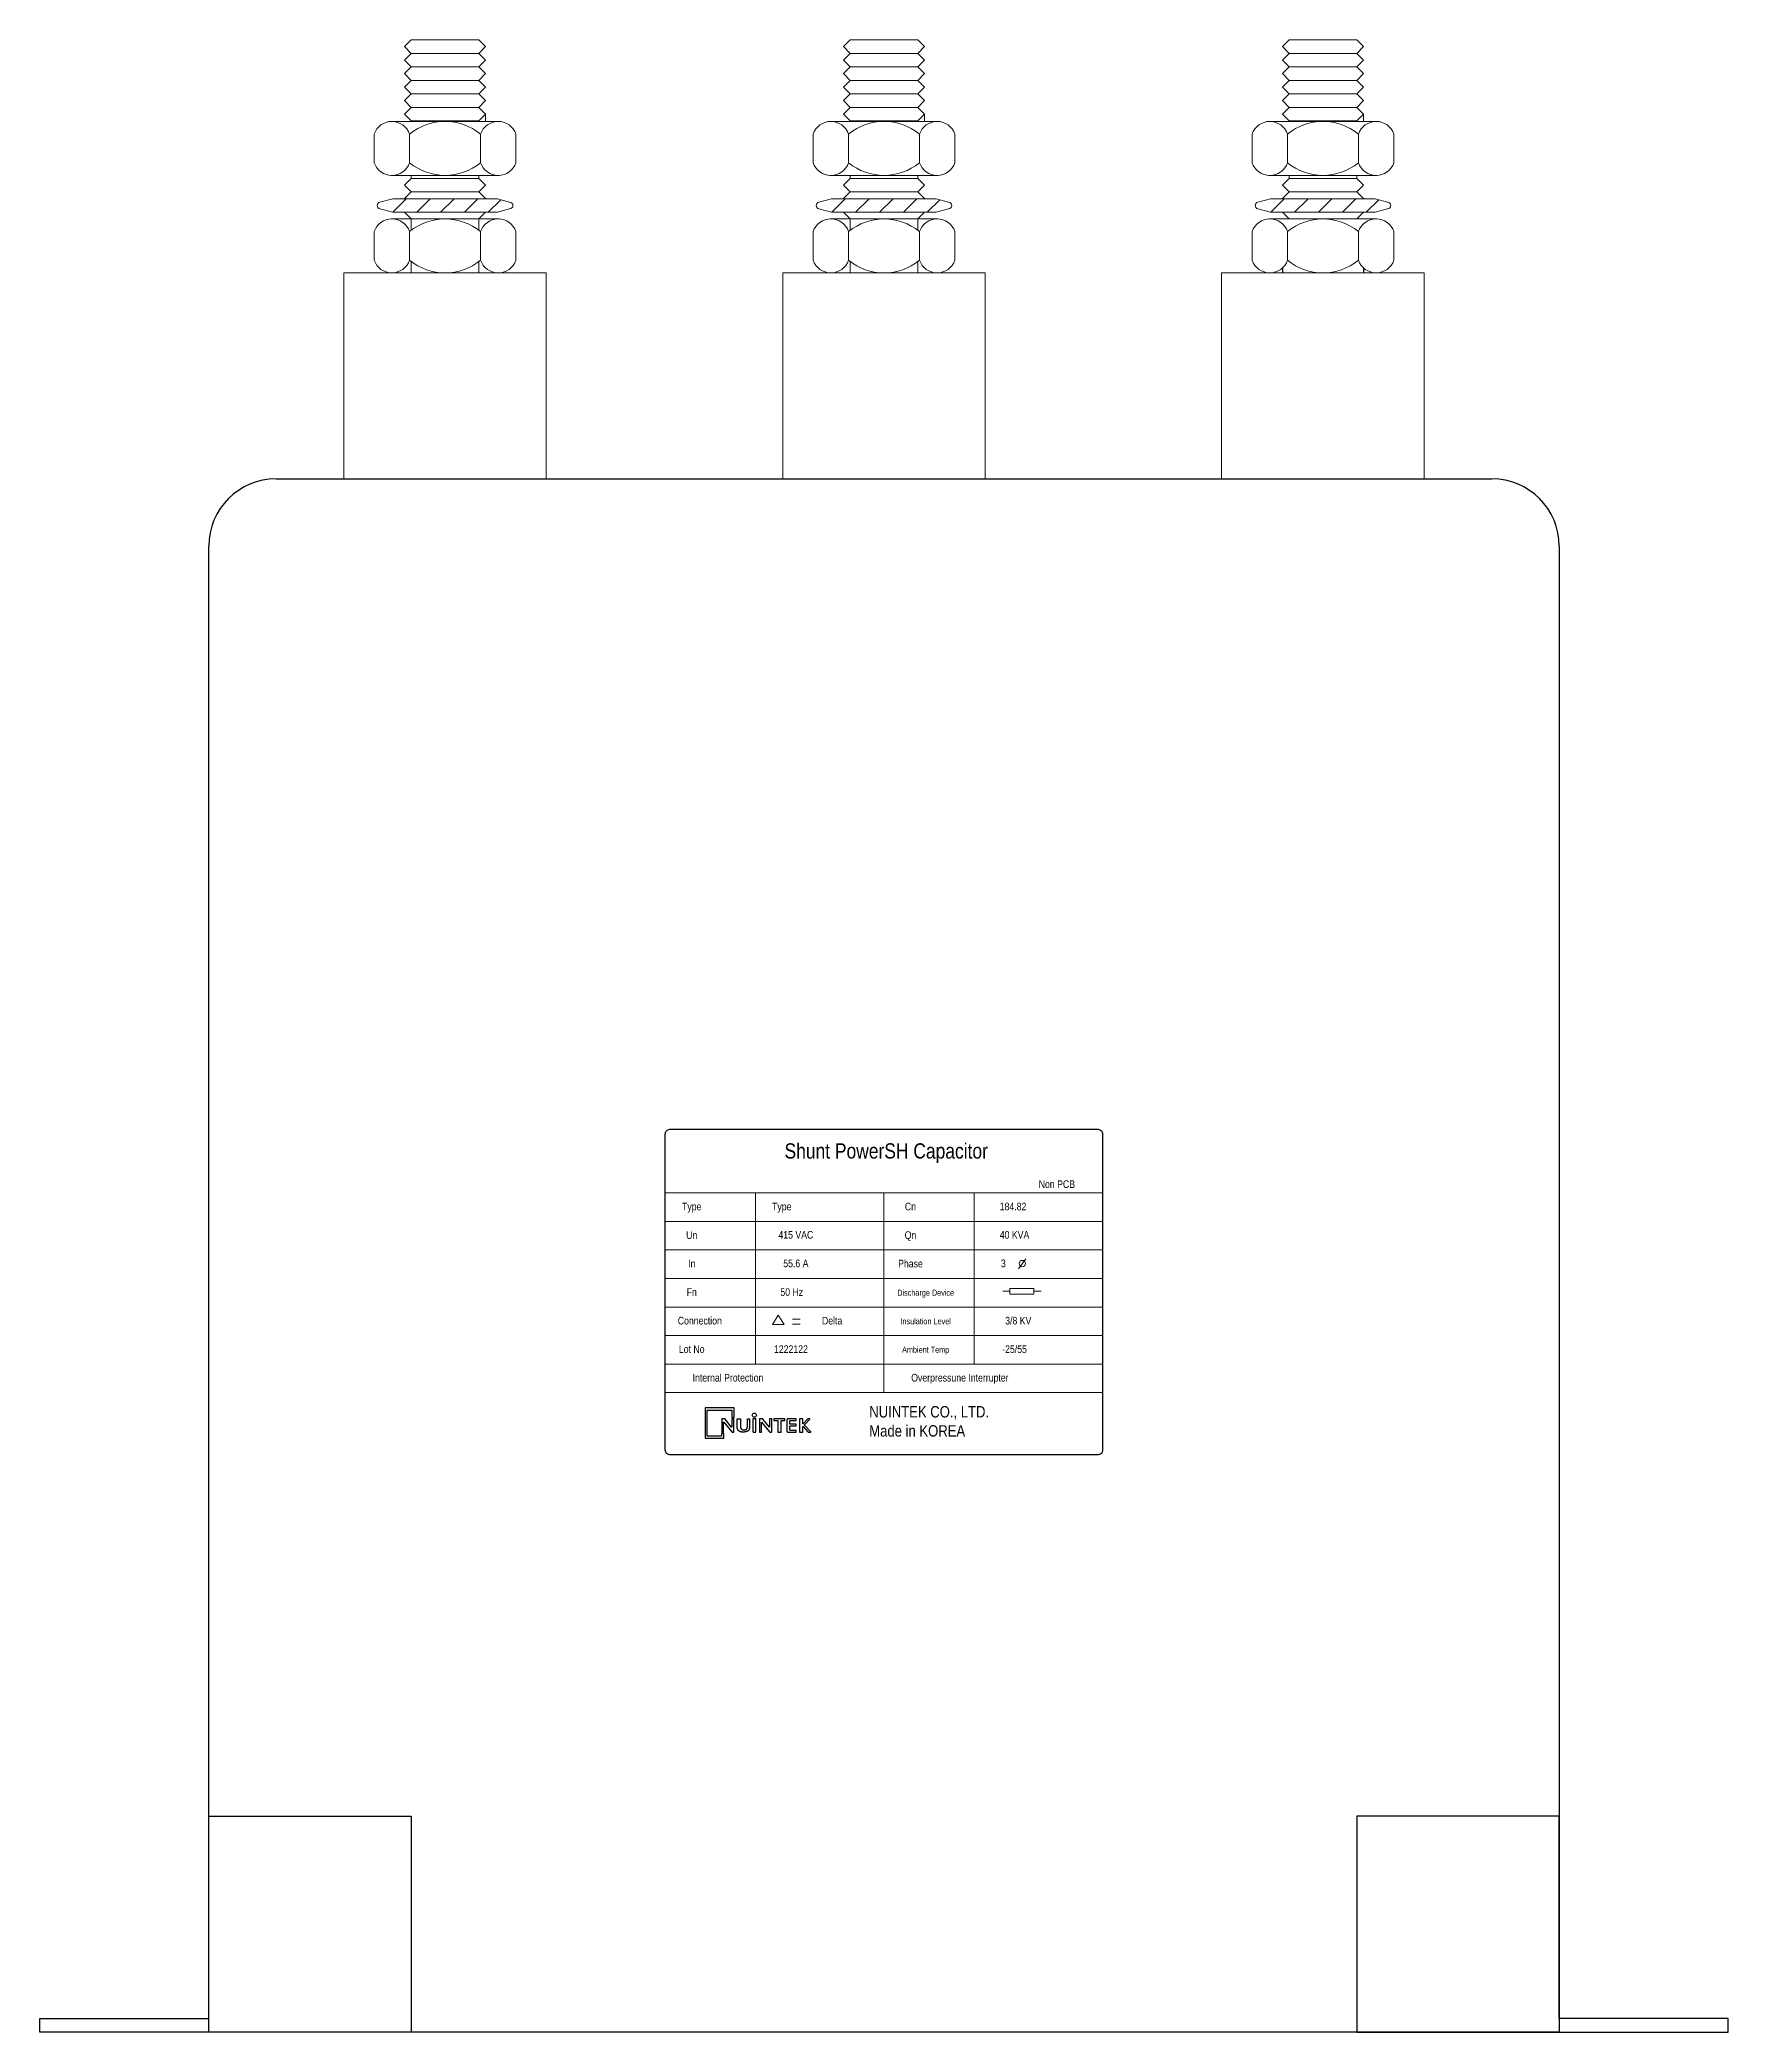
# Model space of a CAD drawing. Header units: millimetres. Extents: x 14 to 2028, y 54 to 460.
# Drawn here: x 1470.8 to 1720.8, y 54 to 349 of the extents above; entities that cross this region are included whole.
import ezdxf
from ezdxf.enums import TextEntityAlignment as Align

# ---------------------------------------------------------------- set-up
doc = ezdxf.new("R2010")
doc.units = ezdxf.units.MM
doc.layers.add('00', color=7, linetype='Continuous', lineweight=0)
doc.styles.add('Helvetica-Narrow', font='txt')

# ---------------------------------------------------------------- blocks, each defined once
blk = doc.blocks.new('Nuintek')
at = {"color": 150}
blk.add_lwpolyline([(1.82, 2.33), (1.82, 3.83), (-2.8, 3.83), (-2.8, 3.83), (-2.8, -0.99), (0.18, -0.99), (0.18, -0.23), (-0.18, -0.23), (-0.18, -0.63), (-2.44, -0.63), (-2.44, 3.47), (1.45, 3.47), (1.45, 2.33)], close=True, dxfattribs=at)
for points in [[(-0.11, 0), (0.11, 0, 0.414214), (0.15, 0.04), (0.15, 1.58, -0.70472), (0.17, 1.59), (1.45, 0.03, 0.224867), (1.51, 0), (1.75, 0, 0.414214), (1.79, 0.04), (1.79, 2.07, 0.414214), (1.75, 2.11), (1.49, 2.11, 0.414214), (1.45, 2.07), (1.45, 0.81, -0.706602), (1.43, 0.8), (0.4, 2.08, 0.226187), (0.34, 2.11), (-0.11, 2.11, 0.414214), (-0.15, 2.07), (-0.15, 0.04, 0.414214)], [(4.82, 2.07), (4.82, 0.04, 0.414214), (4.86, 0), (5.23, 0, 0.414214), (5.27, 0.04), (5.27, 2.07, 0.414214), (5.23, 2.11), (4.86, 2.11, 0.414214)], [(5.89, 0), (6.12, 0, 0.414214), (6.16, 0.04), (6.16, 1.58, -0.70472), (6.18, 1.59), (7.45, 0.03, 0.224867), (7.52, 0), (7.76, 0, 0.414214), (7.8, 0.04), (7.8, 2.07, 0.414214), (7.76, 2.11), (7.5, 2.11, 0.414214), (7.46, 2.07), (7.46, 0.81, -0.706602), (7.44, 0.8), (6.4, 2.08, 0.226187), (6.34, 2.11), (5.89, 2.11, 0.414214), (5.85, 2.07), (5.85, 0.04, 0.414214)], [(9.86, 2.11), (8.15, 2.11, 0.414214), (8.11, 2.07), (8.11, 1.89, 0.414214), (8.15, 1.85), (8.74, 1.85, -0.414214), (8.78, 1.81), (8.78, 0.04, 0.414214), (8.82, 0), (9.26, 0, 0.414214), (9.3, 0.04), (9.3, 1.81, -0.414214), (9.34, 1.85), (9.86, 1.85, 0.414214), (9.9, 1.89), (9.9, 2.07, 0.414214)], [(11.68, 2.11), (10.37, 2.11, 0.414214), (10.22, 1.96), (10.22, 0.15, 0.414214), (10.37, 0), (11.68, 0), (11.68, 0.26), (10.74, 0.26, -0.414214), (10.7, 0.3), (10.7, 0.94, -0.414214), (10.74, 0.98), (11.66, 0.98), (11.66, 1.24), (10.74, 1.24, -0.414214), (10.7, 1.28), (10.7, 1.81, -0.414214), (10.74, 1.85), (11.68, 1.85)], [(13.02, 1.14), (13.86, 2.07, 0.650559), (13.85, 2.11), (13.58, 2.11, 0.208632), (13.47, 2.06), (12.77, 1.31, -0.681762), (12.75, 1.31), (12.75, 2.07, 0.414214), (12.71, 2.11), (12.23, 2.11, 0.414214), (12.19, 2.07), (12.19, 0.04, 0.414214), (12.23, 0), (12.71, 0, 0.414214), (12.75, 0.04), (12.75, 0.88, -0.687152), (12.77, 0.89), (13.52, 0.05, 0.212465), (13.64, 0), (13.99, 0, 0.656311), (14.01, 0.04), (13.02, 1.09, -0.390361)]]:
    blk.add_lwpolyline(points, format="xyb", close=True, dxfattribs=at)
blk.add_circle((5.04, 2.69), 0.326, dxfattribs=at)
blk.add_rational_spline([(2.31, 0.85), (2.31, 0.53), (2.41, 0.3), (2.61, 0.16), (2.75, 0.05), (2.95, 0), (3.2, 0), (3.44, 0), (3.82, 0.05), (3.97, 0.16), (4.17, 0.3), (4.27, 0.53), (4.27, 0.85), (4.27, 1.26), (4.27, 1.66), (4.27, 2.07), (4.27, 2.09), (4.25, 2.11), (4.23, 2.11), (4.14, 2.11), (4.06, 2.11), (3.97, 2.11), (3.95, 2.11), (3.93, 2.09), (3.93, 2.07), (3.93, 1.66), (3.93, 1.25), (3.93, 0.83), (3.93, 0.69), (3.88, 0.57), (3.78, 0.48), (3.68, 0.4), (3.54, 0.36), (3.38, 0.36), (3.21, 0.36), (3.08, 0.4), (2.98, 0.48), (2.88, 0.57), (2.83, 0.69), (2.83, 0.83), (2.83, 1.25), (2.83, 1.66), (2.83, 2.07), (2.83, 2.08), (2.83, 2.09), (2.82, 2.1), (2.81, 2.11), (2.8, 2.11), (2.79, 2.11), (2.64, 2.11), (2.5, 2.11), (2.35, 2.11), (2.34, 2.11), (2.33, 2.11), (2.32, 2.1), (2.31, 2.09), (2.31, 2.08), (2.31, 2.07), (2.31, 1.66), (2.31, 1.26), (2.31, 0.85)], [1, 1, 1, 1, 1, 1, 1, 1, 1, 1, 1, 1, 1, 1, 1, 1, 0.804737854124, 0.804737854124, 1, 1, 1, 1, 0.804737854124, 0.804737854124, 1, 1, 1, 1, 1, 1, 1, 1, 1, 1, 1, 1, 1, 1, 1, 1, 1, 1, 1, 0.949253021674, 0.949253021674, 1, 0.949253021674, 0.949253021674, 1, 1, 1, 1, 0.949253021674, 0.949253021674, 1, 0.949253021674, 0.949253021674, 1, 1, 1, 1], degree=3, knots=[0, 0, 0, 0, 1, 1, 1, 2, 2, 2, 3, 3, 3, 4, 4, 4, 5, 5, 5, 6.570796, 6.570796, 6.570796, 7.570796, 7.570796, 7.570796, 9.141593, 9.141593, 9.141593, 10.141593, 10.141593, 10.141593, 11.141593, 11.141593, 11.141593, 12.141593, 12.141593, 12.141593, 13.141593, 13.141593, 13.141593, 14.141593, 14.141593, 14.141593, 15.141593, 15.141593, 15.141593, 15.926991, 15.926991, 15.926991, 16.712389, 16.712389, 16.712389, 17.712389, 17.712389, 17.712389, 18.497787, 18.497787, 18.497787, 19.283185, 19.283185, 19.283185, 20.283185, 20.283185, 20.283185, 20.283185], dxfattribs=at)
blk = doc.blocks.new('*U464')
at = {"lineweight": 5}
h = blk.add_hatch(dxfattribs=at)
h.set_pattern_fill('ANSI31', color=74, scale=20, style=0)
h.set_pattern_definition([(45, (-1139.0405, -878.4218), (-1.767767, 1.767767), [])])
h.paths.add_polyline_path([(-55.44, 98.31), (-57.25, 98.81), (-59.5, 98.81), (-72.75, 98.81), (-74.7, 98.29, 0.727937), (-74.7, 97.34), (-72.75, 96.81), (-70.5, 96.81), (-57.25, 96.81), (-55.44, 97.31, 1)])
h = blk.add_hatch(dxfattribs=at)
h.set_pattern_fill('ANSI31', color=74, scale=20, style=0)
h.set_pattern_definition([(45, (-1074.0405, -878.4218), (-1.767767, 1.767767), [])])
h.paths.add_polyline_path([(9.56, 98.31), (7.75, 98.81), (5.5, 98.81), (-7.75, 98.81), (-9.7, 98.29, 0.727937), (-9.7, 97.34), (-7.75, 96.81), (-5.5, 96.81), (7.75, 96.81), (9.56, 97.31, 1)])
h = blk.add_hatch(dxfattribs=at)
h.set_pattern_fill('ANSI31', color=74, scale=20, style=0)
h.set_pattern_definition([(45, (-1009.0405, -878.4218), (-1.767767, 1.767767), [])])
h.paths.add_polyline_path([(74.56, 98.31), (72.75, 98.81), (70.5, 98.81), (57.25, 98.81), (55.3, 98.29, 0.727937), (55.3, 97.34), (57.25, 96.81), (59.5, 96.81), (72.75, 96.81), (74.56, 97.31, 1)])
at = {"color": 74, "lineweight": 5}
for p, q in [((-70, 120.34), (-71, 121.34)), ((-60, 120.34), (-59, 121.34)), ((-5, 120.34), (-6, 121.34)), ((5, 120.34), (6, 121.34)), ((60, 120.34), (59, 121.34)), ((70, 120.34), (71, 121.34)), ((-70, 118.34), (-71, 119.34)), ((-60, 120.34), (-70, 120.34)), ((-60, 118.34), (-70, 118.34)), ((-60, 118.34), (-59, 119.34)), ((-5, 118.34), (-6, 119.34)), ((5, 120.34), (-5, 120.34)), ((5, 118.34), (-5, 118.34)), ((5, 118.34), (6, 119.34)), ((60, 118.34), (59, 119.34)), ((70, 120.34), (60, 120.34)), ((70, 118.34), (60, 118.34)), ((70, 118.34), (71, 119.34)), ((-70, 116.34), (-71, 117.34)), ((-70, 116.34), (-71, 117.34)), ((-70, 114.34), (-71, 115.34)), ((-70, 114.34), (-71, 115.34)), ((-60, 116.34), (-70, 116.34)), ((-60, 116.34), (-70, 116.34)), ((-60, 116.34), (-59, 117.34)), ((-60, 116.34), (-59, 117.34)), ((-60, 114.34), (-59, 115.34)), ((-60, 114.34), (-59, 115.34)), ((-5, 116.34), (-6, 117.34)), ((-5, 116.34), (-6, 117.34)), ((-5, 114.34), (-6, 115.34)), ((-5, 114.34), (-6, 115.34)), ((5, 116.34), (-5, 116.34)), ((5, 116.34), (-5, 116.34)), ((5, 116.34), (6, 117.34)), ((5, 116.34), (6, 117.34)), ((5, 114.34), (6, 115.34)), ((5, 114.34), (6, 115.34)), ((60, 116.34), (59, 117.34)), ((60, 116.34), (59, 117.34)), ((60, 114.34), (59, 115.34)), ((60, 114.34), (59, 115.34)), ((70, 116.34), (60, 116.34)), ((70, 116.34), (60, 116.34)), ((70, 116.34), (71, 117.34)), ((70, 116.34), (71, 117.34)), ((70, 114.34), (71, 115.34)), ((70, 114.34), (71, 115.34)), ((-70, 112.34), (-71, 113.34)), ((-60, 114.34), (-70, 114.34)), ((-60, 114.34), (-70, 114.34)), ((-60, 112.34), (-70, 112.34)), ((-60, 112.34), (-59, 113.34)), ((-5, 112.34), (-6, 113.34)), ((5, 114.34), (-5, 114.34)), ((5, 114.34), (-5, 114.34)), ((5, 112.34), (-5, 112.34)), ((5, 112.34), (6, 113.34)), ((60, 112.34), (59, 113.34)), ((70, 114.34), (60, 114.34)), ((70, 114.34), (60, 114.34)), ((70, 112.34), (60, 112.34)), ((70, 112.34), (71, 113.34)), ((-70, 110.34), (-71, 111.34)), ((-60, 110.34), (-70, 110.34)), ((-60, 110.34), (-59, 111.34)), ((-5, 110.34), (-6, 111.34)), ((5, 110.34), (-5, 110.34)), ((5, 110.34), (6, 111.34)), ((60, 110.34), (59, 111.34)), ((70, 110.34), (60, 110.34)), ((70, 110.34), (71, 111.34)), ((-70, 99.83), (-71, 100.83)), ((-70, 101.83), (-70, 102.26)), ((-60, 101.83), (-70, 101.83)), ((-60, 101.83), (-60, 102.26)), ((-60, 99.83), (-59, 100.83)), ((-5, 99.83), (-6, 100.83)), ((-5, 101.83), (-5, 102.26)), ((5, 101.83), (-5, 101.83)), ((5, 101.83), (5, 102.26)), ((5, 99.83), (6, 100.83)), ((60, 99.83), (59, 100.83)), ((60, 101.83), (60, 102.26)), ((70, 101.83), (60, 101.83)), ((70, 101.83), (70, 102.26)), ((70, 99.83), (71, 100.83)), ((-72.75, 98.81), (-74.65, 98.3)), ((-72.75, 98.81), (-70.5, 98.81)), ((-72.75, 98.81), (-57.25, 98.81)), ((-70.99, 98.81), (-71, 98.83)), ((-70.99, 98.81), (-71, 98.83)), ((-60, 99.83), (-70, 99.83)), ((-57.25, 98.81), (-59.5, 98.81)), ((-59.01, 98.81), (-59, 98.83)), ((-59.01, 98.81), (-59, 98.83)), ((-55.44, 98.31), (-57.25, 98.81)), ((-7.75, 98.81), (-9.65, 98.3)), ((-7.75, 98.81), (7.75, 98.81)), ((-7.75, 98.81), (-5.5, 98.81)), ((-5.99, 98.81), (-6, 98.83)), ((-5.99, 98.81), (-6, 98.83)), ((5, 99.83), (-5, 99.83)), ((7.75, 98.81), (5.5, 98.81)), ((5.99, 98.81), (6, 98.83)), ((5.99, 98.81), (6, 98.83)), ((9.56, 98.31), (7.75, 98.81)), ((57.25, 98.81), (55.35, 98.3)), ((57.25, 98.81), (59.5, 98.81)), ((57.25, 98.81), (72.75, 98.81)), ((59.01, 98.81), (59, 98.83)), ((59.01, 98.81), (59, 98.83)), ((70, 99.83), (60, 99.83)), ((72.75, 98.81), (70.5, 98.81)), ((70.99, 98.81), (71, 98.83)), ((70.99, 98.81), (71, 98.83)), ((74.56, 98.31), (72.75, 98.81)), ((-72.75, 96.81), (-74.65, 97.32)), ((-70.5, 96.81), (-72.75, 96.81)), ((-57.25, 96.81), (-72.75, 96.81)), ((-70, 95.83), (-71, 96.83)), ((-70, 95.83), (-70, 94.15)), ((-60, 95.83), (-70, 95.83)), ((-60, 95.83), (-70, 95.83)), ((-60, 95.83), (-59, 96.83)), ((-60, 95.83), (-59, 96.83)), ((-60, 95.83), (-60, 94.15)), ((-57.25, 96.81), (-59.5, 96.81)), ((-55.44, 97.31), (-57.25, 96.81)), ((-7.75, 96.81), (-9.65, 97.32)), ((7.75, 96.81), (-7.75, 96.81)), ((-5.5, 96.81), (-7.75, 96.81)), ((-5, 95.83), (-6, 96.83)), ((-5, 95.83), (-5, 94.15)), ((5, 95.83), (-5, 95.83)), ((5, 95.83), (-5, 95.83)), ((5, 95.83), (6, 96.83)), ((5, 95.83), (6, 96.83)), ((5, 95.83), (5, 94.15)), ((7.75, 96.81), (5.5, 96.81)), ((9.56, 97.31), (7.75, 96.81)), ((57.25, 96.81), (55.35, 97.32)), ((59.5, 96.81), (57.25, 96.81)), ((72.75, 96.81), (57.25, 96.81)), ((60, 95.83), (59, 96.83)), ((70, 95.83), (60, 95.83)), ((70, 95.83), (60, 95.83)), ((70, 95.83), (71, 96.83)), ((70, 95.83), (71, 96.83)), ((72.75, 96.81), (70.5, 96.81)), ((74.56, 97.31), (72.75, 96.81)), ((-75.5, 89.7), (-75.5, 93.95)), ((-54.5, 89.7), (-54.5, 93.95)), ((-10.5, 89.7), (-10.5, 93.95)), ((10.5, 89.7), (10.5, 93.95)), ((54.5, 89.7), (54.5, 93.95)), ((75.5, 89.7), (75.5, 93.95)), ((-70, 89.51), (-70, 87.83)), ((-60, 89.51), (-60, 87.83)), ((-5, 89.51), (-5, 87.83)), ((5, 89.51), (5, 87.83)), ((-50, 87.83), (-80, 87.83)), ((-80, 87.83), (-80, 57.34)), ((-50, 57.34), (-50, 87.83)), ((-50, 57.34), (-50, 85.83)), ((15, 87.83), (-15, 87.83)), ((-15, 87.83), (-15, 57.34)), ((-15, 87.83), (-15, 57.34)), ((-15, 87.83), (-15, 57.34)), ((15, 57.34), (15, 87.83)), ((15, 57.34), (15, 87.83)), ((15, 57.34), (15, 87.83)), ((15, 57.34), (15, 85.83)), ((15, 57.34), (15, 85.83)), ((15, 57.34), (15, 85.83)), ((80, 87.83), (50, 87.83)), ((50, 87.83), (50, 57.34)), ((50, 87.83), (50, 57.34)), ((50, 87.83), (50, 57.34)), ((80, 57.34), (80, 87.83)), ((80, 57.34), (80, 87.83)), ((80, 57.34), (80, 87.83)), ((80, 57.34), (80, 85.83)), ((80, 57.34), (80, 85.83)), ((80, 57.34), (80, 85.83)), ((-65, 57.34), (-50, 57.34)), ((0, 57.34), (15, 57.34)), ((0, 57.34), (15, 57.34)), ((0, 57.34), (15, 57.34)), ((65, 57.34), (80, 57.34)), ((65, 57.34), (80, 57.34)), ((65, 57.34), (80, 57.34)), ((0, -38.98), (13.2, -38.98)), ((0, -38.98), (13.2, -38.98)), ((0, -38.98), (13.2, -38.98))]:
    blk.add_line(p, q, dxfattribs=at)
at = {"color": 74}
for p, q in [((59, 88.55), (59, 87.83)), ((71.01, 88.54), (71.01, 87.83)), ((-90, 57.34), (90, 57.34)), ((-90, 57.34), (90, 57.34)), ((-100, -172.66), (-100, 47.34)), ((100, 47.34), (100, -172.66)), ((100, -172.66), (-100, -172.66))]:
    blk.add_line(p, q, dxfattribs=at)
at = {"lineweight": 9}
for p, q in [((-32.38, -48.39), (32.38, -48.39)), ((-19.05, -48.39), (-19.05, -73.73)), ((0, -48.39), (0, -77.96)), ((13.33, -48.39), (13.33, -73.73)), ((-32.38, -52.61), (32.38, -52.61)), ((-32.38, -56.84), (32.38, -56.84)), ((19.91, -59.62), (21.02, -58.14)), ((-32.38, -61.06), (32.38, -61.06)), ((18.65, -62.96), (17.59, -62.96)), ((22.19, -62.96), (23.25, -62.96)), ((-32.38, -65.29), (32.38, -65.29)), ((-13.56, -67.1), (-12.43, -67.1)), ((-13.56, -67.82), (-12.43, -67.82)), ((-32.38, -69.51), (32.38, -69.51)), ((-32.38, -73.73), (32.38, -73.73)), ((-32.38, -77.96), (32.38, -77.96))]:
    blk.add_line(p, q, dxfattribs=at)
at = {"color": 150}
blk.add_lwpolyline([(-31.71, -38.98), (31.71, -38.98, -0.414214), (32.38, -39.66), (32.38, -86.49, -0.414214), (31.71, -87.16), (-31.71, -87.16, -0.414214), (-32.38, -86.49), (-32.38, -39.66, -0.414214)], format="xyb", close=True, dxfattribs=at)
at = {"lineweight": 9}
blk.add_lwpolyline([(18.65, -63.38), (22.19, -63.38), (22.19, -62.53), (18.65, -62.53)], close=True, dxfattribs=at)
blk.add_lwpolyline([(-16.5, -67.87), (-14.78, -67.87), (-15.69, -66.51), (-16.5, -67.87)], dxfattribs=at)
at = {"color": 74}
for points in [[(-70, -140.66), (-70, -172.66), (-125, -172.66), (-125, -170.66), (-100, -170.66), (-100, -140.66), (-70, -140.66)], [(70, -140.66), (70, -172.66), (125, -172.66), (125, -170.66), (100, -170.66), (100, -140.66), (70, -140.66)]]:
    blk.add_lwpolyline(points, dxfattribs=at)
at = {"lineweight": 9}
blk.add_circle((20.49, -58.86), 0.475, dxfattribs=at)
at = {"color": 74, "lineweight": 5}
for centre, start, end in [((-74.54, 97.81), 102.246, 257.754), ((-55.44, 97.81), 270, 90), ((-9.54, 97.81), 102.246, 257.754), ((9.56, 97.81), 270, 90), ((55.46, 97.81), 102.246, 257.754), ((74.56, 97.81), 270, 90)]:
    blk.add_arc(centre, 0.5, start, end, dxfattribs=at)
at = {"color": 74}
for centre, start, end in [((-90, 47.34), 90, 180), ((90, 47.34), 0, 90)]:
    blk.add_arc(centre, 10, start, end, dxfattribs=at)
at = {"layer": '00', "color": 74, "lineweight": 5}
for p, q in [((-71, 121.34), (-70, 122.34)), ((-70, 122.34), (-60, 122.34)), ((-59, 121.34), (-60, 122.34)), ((-6, 121.34), (-5, 122.34)), ((-5, 122.34), (5, 122.34)), ((6, 121.34), (5, 122.34)), ((59, 121.34), (60, 122.34)), ((60, 122.34), (70, 122.34)), ((71, 121.34), (70, 122.34)), ((-71, 119.34), (-70, 120.34)), ((-71, 117.34), (-70, 118.34)), ((-71, 117.34), (-70, 118.34)), ((-70, 120.34), (-60, 120.34)), ((-70, 118.34), (-60, 118.34)), ((-70, 118.34), (-60, 118.34)), ((-59, 119.34), (-60, 120.34)), ((-59, 117.34), (-60, 118.34)), ((-59, 117.34), (-60, 118.34)), ((-6, 119.34), (-5, 120.34)), ((-6, 117.34), (-5, 118.34)), ((-6, 117.34), (-5, 118.34)), ((-5, 120.34), (5, 120.34)), ((-5, 118.34), (5, 118.34)), ((-5, 118.34), (5, 118.34)), ((6, 119.34), (5, 120.34)), ((6, 117.34), (5, 118.34)), ((6, 117.34), (5, 118.34)), ((59, 119.34), (60, 120.34)), ((59, 117.34), (60, 118.34)), ((59, 117.34), (60, 118.34)), ((60, 120.34), (70, 120.34)), ((60, 118.34), (70, 118.34)), ((60, 118.34), (70, 118.34)), ((71, 119.34), (70, 120.34)), ((71, 117.34), (70, 118.34)), ((71, 117.34), (70, 118.34)), ((-71, 115.34), (-70, 116.34)), ((-71, 115.34), (-70, 116.34)), ((-70, 116.34), (-60, 116.34)), ((-70, 116.34), (-60, 116.34)), ((-59, 115.34), (-60, 116.34)), ((-59, 115.34), (-60, 116.34)), ((-6, 115.34), (-5, 116.34)), ((-6, 115.34), (-5, 116.34)), ((-5, 116.34), (5, 116.34)), ((-5, 116.34), (5, 116.34)), ((6, 115.34), (5, 116.34)), ((6, 115.34), (5, 116.34)), ((59, 115.34), (60, 116.34)), ((59, 115.34), (60, 116.34)), ((60, 116.34), (70, 116.34)), ((60, 116.34), (70, 116.34)), ((71, 115.34), (70, 116.34)), ((71, 115.34), (70, 116.34)), ((-71, 113.34), (-70, 114.34)), ((-71, 111.34), (-70, 112.34)), ((-70, 114.34), (-60, 114.34)), ((-70, 112.34), (-60, 112.34)), ((-59, 113.34), (-60, 114.34)), ((-59, 111.34), (-60, 112.34)), ((-6, 113.34), (-5, 114.34)), ((-6, 111.34), (-5, 112.34)), ((-5, 114.34), (5, 114.34)), ((-5, 112.34), (5, 112.34)), ((6, 113.34), (5, 114.34)), ((6, 111.34), (5, 112.34)), ((59, 113.34), (60, 114.34)), ((59, 111.34), (60, 112.34)), ((60, 114.34), (70, 114.34)), ((60, 112.34), (70, 112.34)), ((71, 113.34), (70, 114.34)), ((71, 111.34), (70, 112.34)), ((-57, 110.26), (-73, 110.26)), ((-73, 110.26), (-58.99, 110.26)), ((-59, 110.26), (-59, 111.34)), ((-8, 110.26), (6.01, 110.26)), ((8, 110.26), (-8, 110.26)), ((6, 110.26), (6, 111.34)), ((57, 110.26), (71.01, 110.26)), ((73, 110.26), (57, 110.26)), ((71, 110.26), (71, 111.34)), ((-75.5, 108.39), (-75.5, 104.14)), ((-70.25, 104.14), (-70.25, 108.39)), ((-59.75, 104.14), (-59.75, 108.39)), ((-54.5, 108.39), (-54.5, 104.14)), ((-10.5, 108.39), (-10.5, 104.14)), ((-5.25, 104.14), (-5.25, 108.39)), ((5.25, 104.14), (5.25, 108.39)), ((10.5, 108.39), (10.5, 104.14)), ((54.5, 108.39), (54.5, 104.14)), ((59.75, 104.14), (59.75, 108.39)), ((70.25, 104.14), (70.25, 108.39)), ((75.5, 108.39), (75.5, 104.14)), ((-57, 102.26), (-73, 102.26)), ((-71, 100.83), (-70, 101.83)), ((-70, 101.83), (-60, 101.83)), ((-59, 100.83), (-60, 101.83)), ((8, 102.26), (-8, 102.26)), ((-6, 100.83), (-5, 101.83)), ((-5, 101.83), (5, 101.83)), ((6, 100.83), (5, 101.83)), ((73, 102.26), (57, 102.26)), ((59, 100.83), (60, 101.83)), ((60, 101.83), (70, 101.83)), ((71, 100.83), (70, 101.83)), ((-71, 98.83), (-70, 99.83)), ((-71, 98.83), (-70, 99.83)), ((-70, 99.83), (-60, 99.83)), ((-70, 99.83), (-60, 99.83)), ((-59, 98.83), (-60, 99.83)), ((-59, 98.83), (-60, 99.83)), ((-6, 98.83), (-5, 99.83)), ((-6, 98.83), (-5, 99.83)), ((-5, 99.83), (5, 99.83)), ((-5, 99.83), (5, 99.83)), ((6, 98.83), (5, 99.83)), ((6, 98.83), (5, 99.83)), ((59, 98.83), (60, 99.83)), ((59, 98.83), (60, 99.83)), ((60, 99.83), (70, 99.83)), ((60, 99.83), (70, 99.83)), ((71, 98.83), (70, 99.83)), ((71, 98.83), (70, 99.83)), ((-73, 95.83), (-58.99, 95.83)), ((-57, 95.83), (-73, 95.83)), ((-70, 95.83), (-60, 95.83)), ((8, 95.83), (-8, 95.83)), ((-8, 95.83), (6.01, 95.83)), ((-5, 95.83), (5, 95.83)), ((73, 95.83), (57, 95.83)), ((57, 95.83), (71.01, 95.83)), ((60, 95.83), (70, 95.83)), ((-75.5, 89.7), (-75.5, 93.95)), ((-75.5, 93.95), (-75.5, 89.7)), ((-70.25, 89.7), (-70.25, 93.95)), ((-59.75, 89.7), (-59.75, 93.95)), ((-54.5, 89.7), (-54.5, 93.95)), ((-54.5, 93.95), (-54.5, 89.7)), ((-10.5, 93.95), (-10.5, 89.7)), ((-10.5, 89.7), (-10.5, 93.95)), ((-5.25, 89.7), (-5.25, 93.95)), ((5.25, 89.7), (5.25, 93.95)), ((10.5, 93.95), (10.5, 89.7)), ((10.5, 89.7), (10.5, 93.95)), ((54.5, 93.95), (54.5, 89.7)), ((54.5, 89.7), (54.5, 93.95)), ((59.75, 89.7), (59.75, 93.95)), ((70.25, 89.7), (70.25, 93.95)), ((75.5, 93.95), (75.5, 89.7)), ((75.5, 89.7), (75.5, 93.95)), ((-57, 87.83), (-73, 87.83)), ((-57, 87.83), (-73, 87.83)), ((-71.01, 87.83), (-58.99, 87.83)), ((8, 87.83), (-8, 87.83)), ((8, 87.83), (-8, 87.83)), ((-6.01, 87.83), (6.01, 87.83)), ((73, 87.83), (57, 87.83)), ((73, 87.83), (57, 87.83)), ((58.99, 87.83), (71.01, 87.83))]:
    blk.add_line(p, q, dxfattribs=at)
for centre, radius, start, end in [((-72.87, 107.49), 2.77, 18.8098, 161.1902), ((-65, 101.98), 8.28, 50.6699, 129.3301), ((-57.12, 107.49), 2.77, 18.8098, 161.1902), ((-7.87, 107.49), 2.77, 18.8098, 161.1902), ((0, 101.98), 8.28, 50.6699, 129.3301), ((7.88, 107.49), 2.77, 18.8098, 161.1902), ((57.13, 107.49), 2.77, 18.8098, 161.1902), ((65, 101.98), 8.28, 50.6699, 129.3301), ((72.88, 107.49), 2.77, 18.8098, 161.1902), ((-72.87, 105.03), 2.77, 198.8098, 341.1902), ((-65, 110.55), 8.28, 230.6699, 309.3301), ((-57.12, 105.03), 2.77, 198.8098, 341.1902), ((-7.87, 105.03), 2.77, 198.8098, 341.1902), ((0, 110.55), 8.28, 230.6699, 309.3301), ((7.88, 105.03), 2.77, 198.8098, 341.1902), ((57.13, 105.03), 2.77, 198.8098, 341.1902), ((65, 110.55), 8.28, 230.6699, 309.3301), ((72.88, 105.03), 2.77, 198.8098, 341.1902), ((-72.87, 93.06), 2.77, 18.8098, 161.1902), ((-65, 87.54), 8.28, 50.6699, 129.3301), ((-57.12, 93.06), 2.77, 18.8098, 161.1902), ((-7.87, 93.06), 2.77, 18.8098, 161.1902), ((0, 87.54), 8.28, 50.6699, 129.3301), ((7.88, 93.06), 2.77, 18.8098, 161.1902), ((57.13, 93.06), 2.77, 18.8098, 161.1902), ((65, 87.54), 8.28, 50.6699, 129.3301), ((72.88, 93.06), 2.77, 18.8098, 161.1902), ((-72.87, 90.6), 2.77, 198.8098, 341.1902), ((-72.87, 90.6), 2.77, 198.8098, 341.1902), ((-65, 96.11), 8.28, 230.6699, 309.3301), ((-65, 96.11), 8.28, 230.6699, 309.3301), ((-57.12, 90.6), 2.77, 198.8098, 341.1902), ((-57.12, 90.6), 2.77, 198.8098, 341.1902), ((-7.87, 90.6), 2.77, 198.8098, 341.1902), ((-7.87, 90.6), 2.77, 198.8098, 341.1902), ((0, 96.11), 8.28, 230.6699, 309.3301), ((0, 96.11), 8.28, 230.6699, 309.3301), ((7.88, 90.6), 2.77, 198.8098, 341.1902), ((7.88, 90.6), 2.77, 198.8098, 341.1902), ((57.13, 90.6), 2.77, 198.8098, 341.1902), ((57.13, 90.6), 2.77, 198.8098, 341.1902), ((65, 96.11), 8.28, 230.6699, 309.3301), ((65, 96.11), 8.28, 230.6699, 309.3301), ((72.88, 90.6), 2.77, 198.8098, 341.1902), ((72.88, 90.6), 2.77, 198.8098, 341.1902)]:
    blk.add_arc(centre, radius, start, end, dxfattribs=at)
at = {"xscale": 0.9316960616124561, "yscale": 0.9316960616124561, "zscale": 0.9316960616124561}
blk.add_blockref('Nuintek', (-23.89, -83.81), dxfattribs=at)
at = {"style": 'Helvetica-Narrow'}
for s, height, p in [('Shunt PowerSH Capacitor', 2.2528, (0.33, -42.18)), ('Non PCB', 1.126, (25.6, -47.1)), ('Type', 1.126, (-28.47, -50.41)), ('Type', 1.126, (-15.14, -50.41)), ('Cn', 1.126, (3.92, -50.41)), ('184.82', 1.126, (19.11, -50.41)), ('Un', 1.126, (-28.47, -54.64)), ('Qn', 1.126, (3.92, -54.64)), ('In', 1.126, (-28.47, -58.86)), ('55.6 A', 1.126, (-13.05, -58.83)), ('Phase', 1.126, (3.92, -58.86)), ('3', 1.13, (17.67, -58.83)), ('Fn', 1.126, (-28.47, -63.08)), ('50 Hz', 1.126, (-13.66, -63.08)), ('Discharge Device', 0.9011, (6.17, -63.17)), ('Connection', 1.126, (-27.27, -67.31)), ('Delta', 1.126, (-7.68, -67.31)), ('Insulation Level', 0.9011, (6.17, -67.4)), ('3/8 KV', 1.126, (19.88, -67.31)), ('Lot No', 1.126, (-28.47, -71.53)), ('1222122', 1.126, (-13.78, -71.53)), ('Ambient Temp', 0.9011, (6.17, -71.62)), ('-25/55', 1.126, (19.33, -71.53)), ('Internal Protection', 1.1264, (-23.1, -75.76)), ('Overpressune Interrupter', 1.1264, (11.24, -75.76))]:
    blk.add_text(s, height=height, dxfattribs=at).set_placement(p, align=Align.MIDDLE_CENTER)
at = {"color": 1, "style": 'Helvetica-Narrow'}
for s, p in [('415 VAC', (-13.05, -54.6)), ('40 KVA', (19.33, -54.6))]:
    blk.add_text(s, height=1.126, dxfattribs=at).set_placement(p, align=Align.MIDDLE_CENTER)
at = {"style": 'Helvetica-Narrow'}
for s, p in [('NUINTEK CO., LTD.', (-2.18, -80.8)), ('Made in KOREA', (-2.18, -83.63))]:
    blk.add_text(s, height=1.6896, dxfattribs=at).set_placement(p, align=Align.MIDDLE_LEFT)

msp = doc.modelspace()

# ---------------------------------------------------------------- block references
msp.add_blockref('*U464', (1595.76, 226.66))

doc.saveas('drawing.dxf')
